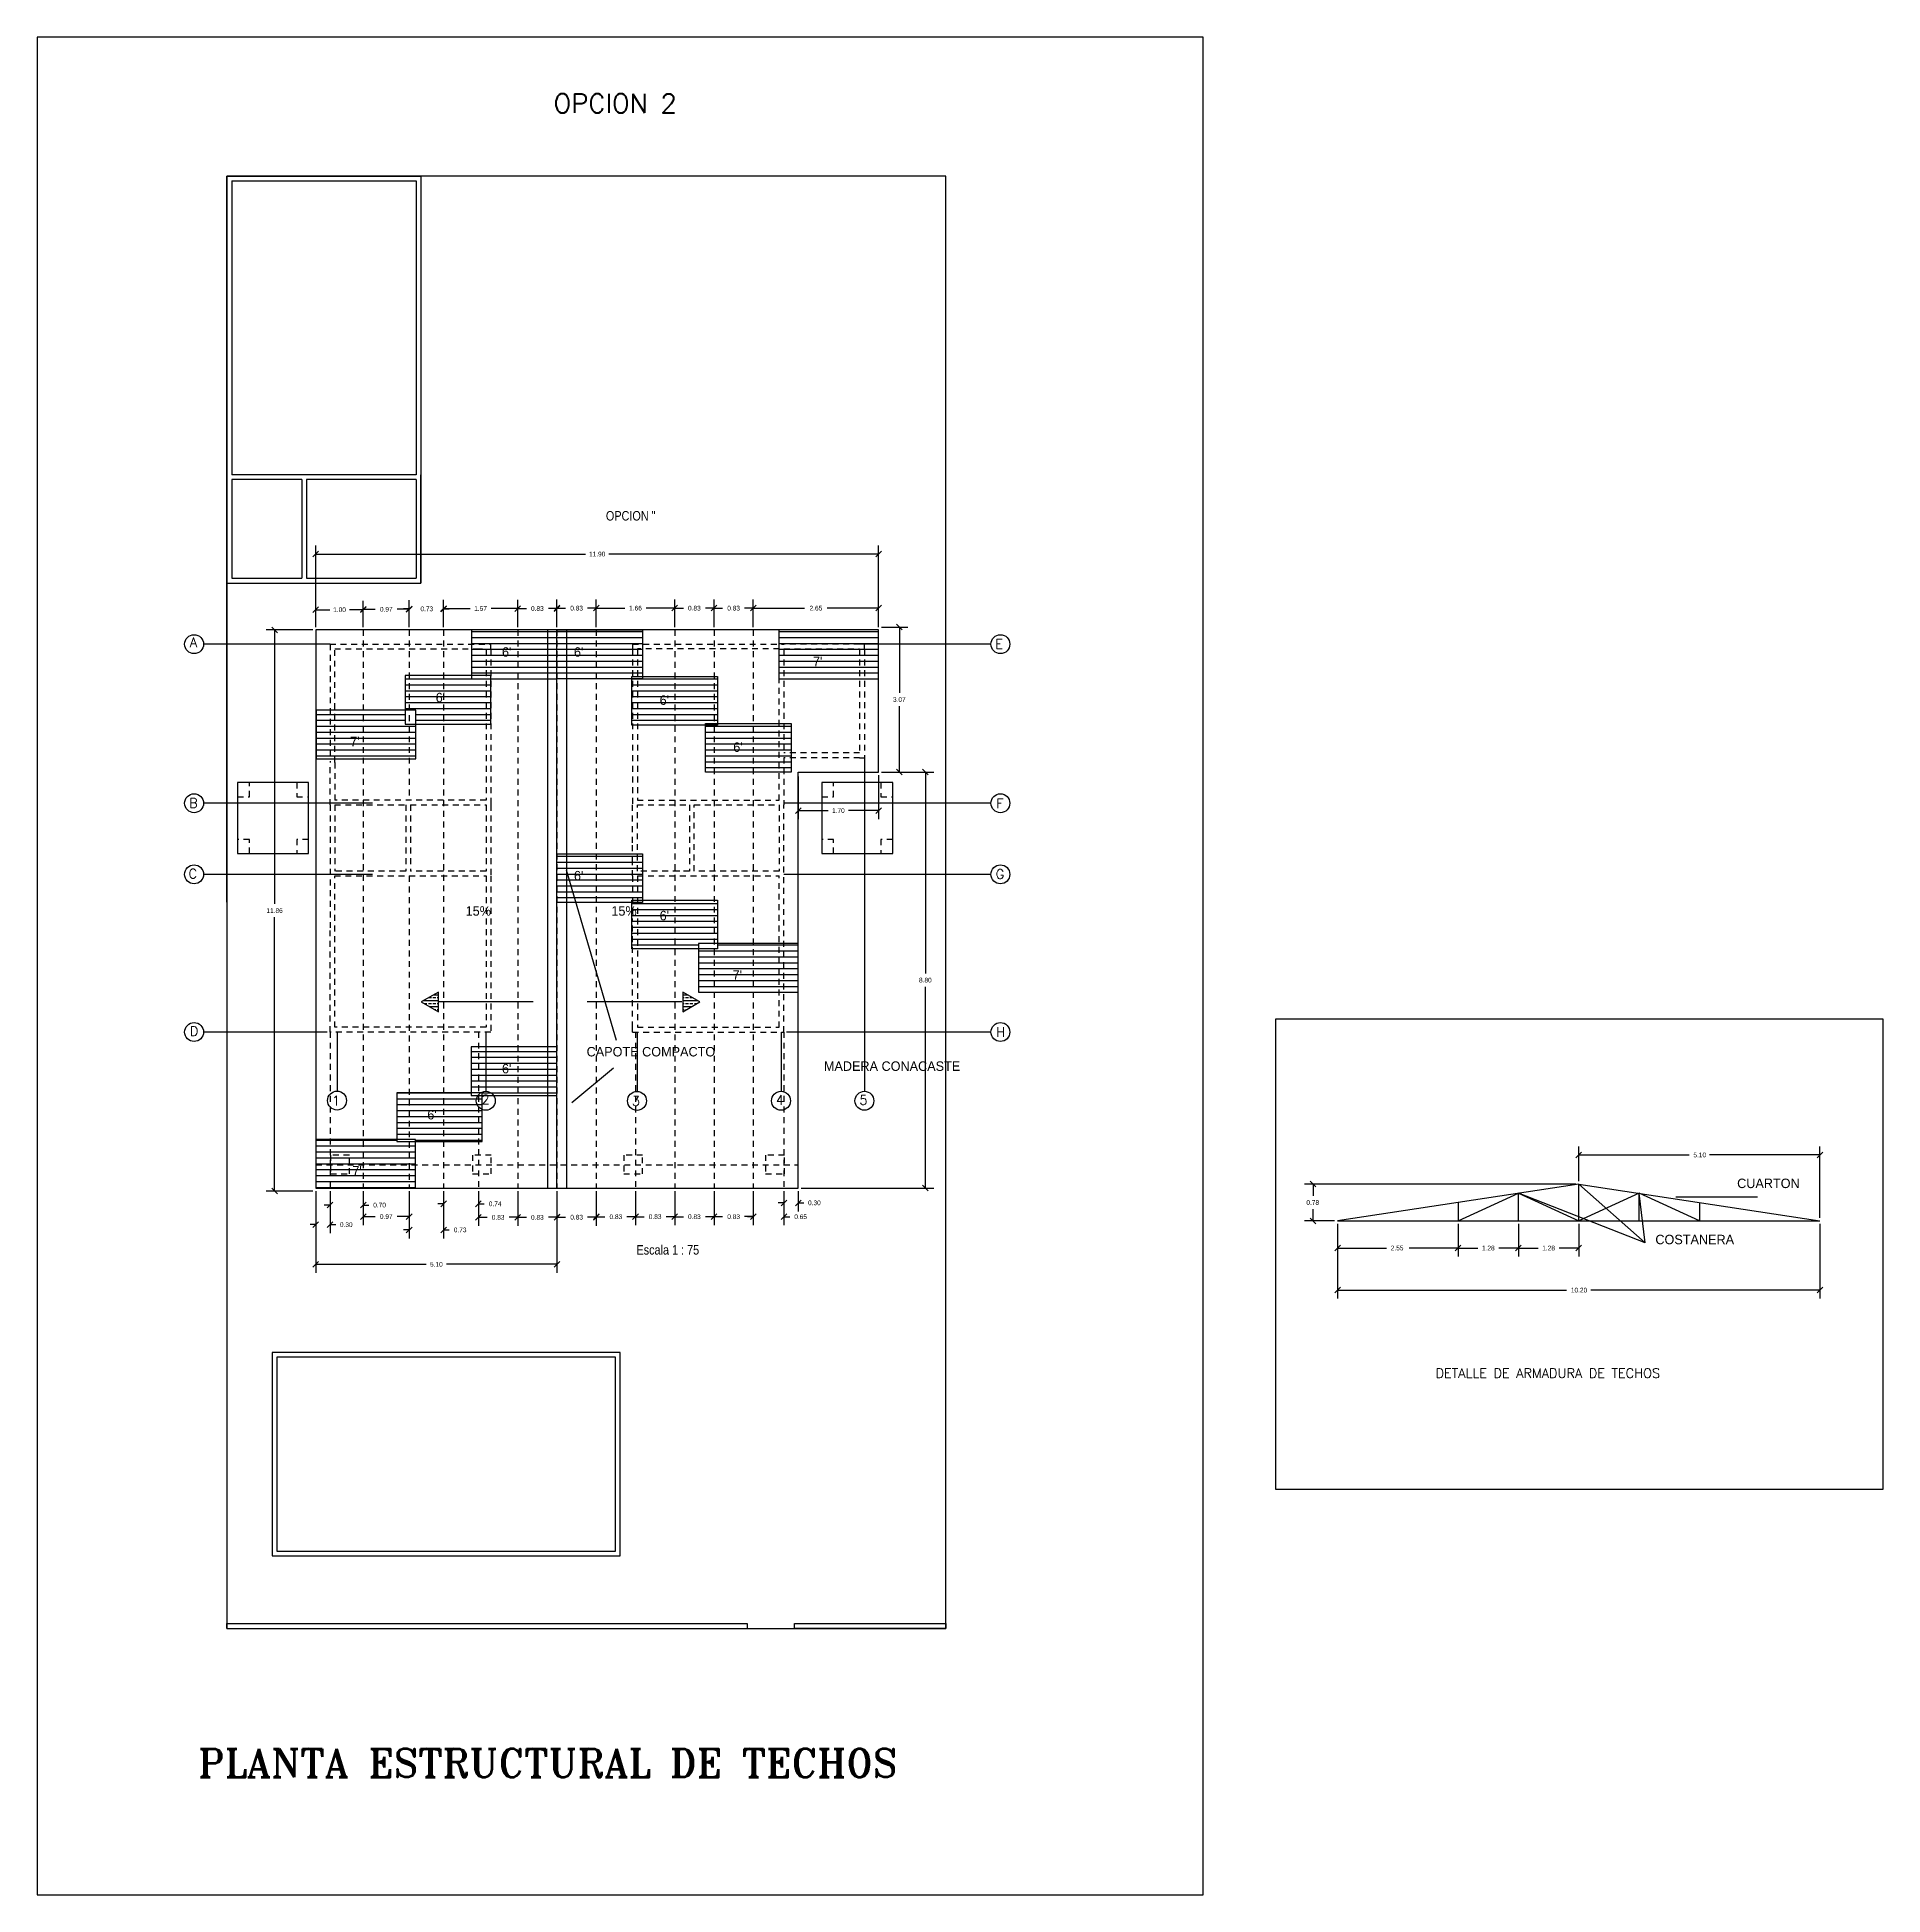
# Model space of a CAD drawing. Extents: x -52 to 126, y -84 to 6.
# Drawn here: x 87.06 to 126.09, y -34.58 to 4.69 of the extents above; entities that cross this region are included whole.
import ezdxf
from ezdxf.enums import TextEntityAlignment as Align

# ---------------------------------------------------------------- set-up
doc = ezdxf.new("R2010")
doc.units = 0
doc.header["$MEASUREMENT"] = 0
doc.linetypes.add('HIDDEN2', pattern=[0.1875, 0.125, -0.0625])
doc.layers.get('0').update_dxf_attribs({"linetype": 'CONTINUOUS'})
doc.layers.get('DEFPOINTS').update_dxf_attribs({"linetype": 'CONTINUOUS'})
for name, color, linetype in [('DIMENSIONES', 2, 'CONTINUOUS'), ('FIBROLIT', 8, 'CONTINUOUS'), ('FLECHAS', 8, 'CONTINUOUS'), ('MARCO', 1, 'CONTINUOUS'), ('PAREDES', 7, 'CONTINUOUS'), ('PISCINA', 4, 'CONTINUOUS'), ('REFUERZO', 3, 'CONTINUOUS'), ('TECHO', 5, 'CONTINUOUS'), ('TERRENO', 3, 'CONTINUOUS'), ('TEXTOS', 3, 'CONTINUOUS')]:
    doc.layers.add(name, color=color, linetype=linetype)
doc.styles.add('CITYBLUEPRINT', font='CIBT____.PFB', dxfattribs={"height": 0.2})
doc.styles.add('ROMANS', font='romans', dxfattribs={"height": 0.2})
doc.styles.add('ROMANT', font='romant', dxfattribs={"width": 2, "height": 0.4})
doc.styles.add('STYLE1', font='ARIALN.TTF', dxfattribs={"height": 0.2})
doc.dimstyles.get("Standard").update_dxf_attribs({"dimtxt": 0.18, "dimasz": 0.18, "dimexe": 0.18, "dimexo": 0.0625, "dimgap": 0.09, "dimtad": 0, "dimtih": 1, "dimtoh": 1, "dimzin": 0, "dimtxsty": 'CITYBLUEPRINT', "dimcen": 0.09, "dimazin": 3, "dimtfac": 1, "dimtofl": 0, "dimtmove": 0, "dimatfit": 3, "dimtolj": 1, "dimtzin": 0})

msp = doc.modelspace()

# ---------------------------------------------------------------- texts
at = {"color": 2, "linetype": 'BYBLOCK'}
msp.add_text('0.73', height=0.1, dxfattribs=at).set_placement((95.299, -7.394), align=Align.MIDDLE_CENTER)
at = {"layer": 'DIMENSIONES', "style": 'STYLE1'}
for s, p in [('OPCION "', (99.086, -5.527)), ('Escala 1 : 75', (99.733, -21.046))]:
    msp.add_text(s, height=0.2, dxfattribs=at).set_placement(p)
at = {"layer": 'MARCO', "style": 'ROMANS'}
for s, p in [('A', (90.287, -8.203)), ('E', (107.317, -8.236)), ('B', (90.273, -11.599)), ('F', (107.341, -11.61)), ('C', (90.26, -13.092)), ('G', (107.329, -13.101)), ('D', (90.287, -16.422)), ('H', (107.341, -16.439)), ('2', (96.455, -17.866)), ('1', (93.294, -17.891)), ('3', (99.637, -17.898)), ('4', (102.684, -17.878)), ('5', (104.447, -17.878))]:
    msp.add_text(s, height=0.2, dxfattribs=at).set_placement(p)
at = {"layer": 'REFUERZO', "style": 'CITYBLUEPRINT'}
for s, p in [('CUARTON', (123.007, -19.64)), ('COSTANERA', (121.278, -20.827))]:
    msp.add_text(s, height=0.2, dxfattribs=at).set_placement(p)
at = {"layer": 'TEXTOS'}
for s, height, style, p in [('OPCION 2', 0.4, 'ROMANS', (97.979, 3.093)), ("6'", 0.2, 'CITYBLUEPRINT', (96.889, -8.406)), ("6'", 0.2, 'CITYBLUEPRINT', (98.41, -8.406)), ("7'", 0.2, 'CITYBLUEPRINT', (103.465, -8.606)), ("6'", 0.2, 'CITYBLUEPRINT', (95.487, -9.369)), ("6'", 0.2, 'CITYBLUEPRINT', (100.223, -9.424)), ("7'", 0.2, 'CITYBLUEPRINT', (93.678, -10.299)), ("6'", 0.2, 'CITYBLUEPRINT', (101.779, -10.418)), ("6'", 0.2, 'CITYBLUEPRINT', (98.41, -13.135)), ('15%', 0.2, 'CITYBLUEPRINT', (96.12, -13.881)), ('15%', 0.2, 'CITYBLUEPRINT', (99.202, -13.881)), ("6'", 0.2, 'CITYBLUEPRINT', (100.223, -13.978)), ("7'", 0.2, 'CITYBLUEPRINT', (101.765, -15.235)), ('CAPOTE COMPACTO', 0.2, 'CITYBLUEPRINT', (98.678, -16.857)), ("6'", 0.2, 'CITYBLUEPRINT', (96.888, -17.215)), ('MADERA CONACASTE', 0.2, 'CITYBLUEPRINT', (103.696, -17.162)), ("6'", 0.2, 'CITYBLUEPRINT', (95.309, -18.189)), ("7'", 0.2, 'CITYBLUEPRINT', (93.725, -19.376)), ('DETALLE DE ARMADURA DE TECHOS', 0.2, 'ROMANS', (116.629, -23.653)), ('PLANTA ESTRUCTURAL DE TECHOS', 0.6, 'ROMANT', (90.461, -32.093))]:
    msp.add_text(s, height=height, dxfattribs=dict(at, style=style)).set_placement(p)

# ---------------------------------------------------------------- blocks, each defined once
blk = doc.blocks.new('*X134')
at = {"color": 0}
for p, q in [((79.024, -14.125), (79.338, -14.125)), ((79.132, -14.062), (79.188, -14.062)), ((79.219, -14.062), (79.281, -14.062)), ((79.24, -14), (79.338, -14)), ((79.312, -14.062), (79.338, -14.062)), ((84.505, -14), (84.603, -14)), ((84.505, -14.062), (84.531, -14.062)), ((84.505, -14.125), (84.819, -14.125)), ((84.562, -14.062), (84.625, -14.062)), ((84.656, -14.062), (84.711, -14.062)), ((79.035, -14.188), (79.094, -14.188)), ((79.125, -14.188), (79.188, -14.188)), ((79.143, -14.25), (79.338, -14.25)), ((79.219, -14.188), (79.281, -14.188)), ((79.251, -14.312), (79.281, -14.312)), ((79.312, -14.188), (79.338, -14.188)), ((79.312, -14.312), (79.338, -14.312)), ((84.505, -14.188), (84.531, -14.188)), ((84.505, -14.25), (84.7, -14.25)), ((84.505, -14.312), (84.531, -14.312)), ((84.562, -14.188), (84.625, -14.188)), ((84.562, -14.312), (84.592, -14.312)), ((84.656, -14.188), (84.719, -14.188)), ((84.75, -14.188), (84.808, -14.188))]:
    blk.add_line(p, q, dxfattribs=at)
blk = doc.blocks.new('*D131')
at = {"color": 0, "linetype": 'BYBLOCK'}
for p, q in [((76.682, -7.841), (75.693, -7.841)), ((75.933, -7.901), (75.813, -7.781)), ((75.873, -7.841), (75.873, -13.633)), ((75.873, -19.704), (75.873, -13.913)), ((76.682, -19.704), (75.693, -19.704)), ((75.933, -19.764), (75.813, -19.644))]:
    blk.add_line(p, q, dxfattribs=at)
at = {"layer": 'DEFPOINTS', "color": 0, "linetype": 'BYBLOCK'}
for p in [(76.745, -7.841), (75.873, -19.704), (76.745, -19.704)]:
    blk.add_point(p, dxfattribs=at)
at = {"color": 0, "linetype": 'BYBLOCK'}
blk.add_text('11.86', height=0.1, dxfattribs=at).set_placement((75.873, -13.773), align=Align.MIDDLE_CENTER)
blk = doc.blocks.new('*D129')
at = {"color": 0, "linetype": 'BYBLOCK'}
for p, q in [((88.707, -10.845), (89.814, -10.845)), ((89.694, -10.905), (89.574, -10.785)), ((89.634, -10.845), (89.634, -15.103)), ((89.634, -19.641), (89.634, -15.383)), ((89.694, -19.701), (89.574, -19.581)), ((87.007, -19.641), (89.814, -19.641))]:
    blk.add_line(p, q, dxfattribs=at)
at = {"layer": 'DEFPOINTS', "color": 0, "linetype": 'BYBLOCK'}
for p in [(88.645, -10.845), (86.945, -19.641), (89.634, -19.641)]:
    blk.add_point(p, dxfattribs=at)
at = {"color": 0, "linetype": 'BYBLOCK'}
blk.add_text('8.80', height=0.1, dxfattribs=at).set_placement((89.634, -15.243), align=Align.MIDDLE_CENTER)
blk = doc.blocks.new('*D133')
at = {"color": 0, "linetype": 'BYBLOCK'}
for p, q in [((76.745, -19.766), (76.745, -21.432)), ((81.845, -19.704), (81.845, -21.432)), ((76.685, -21.312), (76.805, -21.192)), ((81.785, -21.312), (81.905, -21.192)), ((76.745, -21.252), (79.08, -21.252)), ((81.845, -21.252), (79.51, -21.252))]:
    blk.add_line(p, q, dxfattribs=at)
at = {"layer": 'DEFPOINTS', "color": 0, "linetype": 'BYBLOCK'}
for p in [(76.745, -19.704), (81.845, -19.641), (81.845, -21.252)]:
    blk.add_point(p, dxfattribs=at)
at = {"color": 0, "linetype": 'BYBLOCK'}
blk.add_text('5.10', height=0.1, dxfattribs=at).set_placement((79.295, -21.252), align=Align.MIDDLE_CENTER)
blk = doc.blocks.new('*D117')
at = {"color": 0, "linetype": 'BYBLOCK'}
for p, q in [((76.745, -19.704), (76.745, -20.593)), ((77.045, -19.704), (77.045, -20.593)), ((76.745, -20.413), (76.625, -20.413)), ((76.685, -20.473), (76.805, -20.353)), ((76.985, -20.473), (77.105, -20.353)), ((77.045, -20.413), (77.165, -20.413))]:
    blk.add_line(p, q, dxfattribs=at)
at = {"layer": 'DEFPOINTS', "color": 0, "linetype": 'BYBLOCK'}
for p in [(76.745, -19.641), (77.045, -19.641), (77.045, -20.413)]:
    blk.add_point(p, dxfattribs=at)
at = {"color": 0, "linetype": 'BYBLOCK'}
blk.add_text('0.30', height=0.1, dxfattribs=at).set_placement((77.388, -20.413), align=Align.MIDDLE_CENTER)
blk = doc.blocks.new('*D105')
at = {"color": 0, "linetype": 'BYBLOCK'}
for p, q in [((84.335, -19.704), (84.335, -20.425)), ((85.165, -19.704), (85.165, -20.425)), ((84.275, -20.305), (84.395, -20.185)), ((84.335, -20.245), (84.518, -20.245)), ((85.165, -20.245), (84.982, -20.245)), ((85.105, -20.305), (85.225, -20.185))]:
    blk.add_line(p, q, dxfattribs=at)
at = {"layer": 'DEFPOINTS', "color": 0, "linetype": 'BYBLOCK'}
for p in [(84.335, -19.641), (85.165, -19.641), (85.165, -20.245)]:
    blk.add_point(p, dxfattribs=at)
at = {"color": 0, "linetype": 'BYBLOCK'}
blk.add_text('0.83', height=0.1, dxfattribs=at).set_placement((84.75, -20.245), align=Align.MIDDLE_CENTER)
blk = doc.blocks.new('*D104')
at = {"color": 0, "linetype": 'BYBLOCK'}
for p, q in [((85.165, -19.704), (85.165, -20.424)), ((85.995, -19.704), (85.995, -20.424)), ((85.105, -20.304), (85.225, -20.184)), ((85.165, -20.244), (85.348, -20.244)), ((85.995, -20.244), (85.812, -20.244)), ((85.935, -20.304), (86.055, -20.184))]:
    blk.add_line(p, q, dxfattribs=at)
at = {"layer": 'DEFPOINTS', "color": 0, "linetype": 'BYBLOCK'}
for p in [(85.165, -19.641), (85.995, -19.641), (85.995, -20.244)]:
    blk.add_point(p, dxfattribs=at)
at = {"color": 0, "linetype": 'BYBLOCK'}
blk.add_text('0.83', height=0.1, dxfattribs=at).set_placement((85.58, -20.244), align=Align.MIDDLE_CENTER)
blk = doc.blocks.new('*D108')
at = {"color": 0, "linetype": 'BYBLOCK'}
for p, q in [((81.845, -19.704), (81.845, -20.435)), ((82.675, -19.704), (82.675, -20.435)), ((81.785, -20.315), (81.905, -20.195)), ((81.845, -20.255), (82.028, -20.255)), ((82.675, -20.255), (82.492, -20.255)), ((82.615, -20.315), (82.735, -20.195))]:
    blk.add_line(p, q, dxfattribs=at)
at = {"layer": 'DEFPOINTS', "color": 0, "linetype": 'BYBLOCK'}
for p in [(81.845, -19.641), (82.675, -19.641), (82.675, -20.255)]:
    blk.add_point(p, dxfattribs=at)
at = {"color": 0, "linetype": 'BYBLOCK'}
blk.add_text('0.83', height=0.1, dxfattribs=at).set_placement((82.26, -20.255), align=Align.MIDDLE_CENTER)
blk = doc.blocks.new('*D112')
at = {"color": 0, "linetype": 'BYBLOCK'}
for p, q in [((80.185, -19.704), (80.185, -20.438)), ((81.015, -19.704), (81.015, -20.438)), ((80.125, -20.318), (80.245, -20.198)), ((80.185, -20.258), (80.368, -20.258)), ((81.015, -20.258), (80.832, -20.258)), ((80.955, -20.318), (81.075, -20.198))]:
    blk.add_line(p, q, dxfattribs=at)
at = {"layer": 'DEFPOINTS', "color": 0, "linetype": 'BYBLOCK'}
for p in [(80.185, -19.641), (81.015, -19.641), (80.185, -20.258)]:
    blk.add_point(p, dxfattribs=at)
at = {"color": 0, "linetype": 'BYBLOCK'}
blk.add_text('0.83', height=0.1, dxfattribs=at).set_placement((80.6, -20.258), align=Align.MIDDLE_CENTER)
blk = doc.blocks.new('*D111')
at = {"color": 0, "linetype": 'BYBLOCK'}
for p, q in [((81.015, -19.704), (81.015, -20.438)), ((81.845, -19.704), (81.845, -20.438)), ((80.955, -20.318), (81.075, -20.198)), ((81.015, -20.258), (81.198, -20.258)), ((81.845, -20.258), (81.662, -20.258)), ((81.785, -20.318), (81.905, -20.198))]:
    blk.add_line(p, q, dxfattribs=at)
at = {"layer": 'DEFPOINTS', "color": 0, "linetype": 'BYBLOCK'}
for p in [(81.015, -19.641), (81.845, -19.641), (81.015, -20.258)]:
    blk.add_point(p, dxfattribs=at)
at = {"color": 0, "linetype": 'BYBLOCK'}
blk.add_text('0.83', height=0.1, dxfattribs=at).set_placement((81.43, -20.258), align=Align.MIDDLE_CENTER)
blk = doc.blocks.new('*D107')
at = {"color": 0, "linetype": 'BYBLOCK'}
for p, q in [((82.675, -19.704), (82.675, -20.425)), ((83.505, -19.704), (83.505, -20.425)), ((82.615, -20.305), (82.735, -20.185)), ((82.675, -20.245), (82.858, -20.245)), ((83.505, -20.245), (83.322, -20.245)), ((83.445, -20.305), (83.565, -20.185))]:
    blk.add_line(p, q, dxfattribs=at)
at = {"layer": 'DEFPOINTS', "color": 0, "linetype": 'BYBLOCK'}
for p in [(82.675, -19.641), (83.505, -19.641), (83.505, -20.245)]:
    blk.add_point(p, dxfattribs=at)
at = {"color": 0, "linetype": 'BYBLOCK'}
blk.add_text('0.83', height=0.1, dxfattribs=at).set_placement((83.09, -20.245), align=Align.MIDDLE_CENTER)
blk = doc.blocks.new('*D106')
at = {"color": 0, "linetype": 'BYBLOCK'}
for p, q in [((83.505, -19.704), (83.505, -20.425)), ((84.335, -19.704), (84.335, -20.425)), ((83.445, -20.305), (83.565, -20.185)), ((83.505, -20.245), (83.688, -20.245)), ((84.335, -20.245), (84.152, -20.245)), ((84.275, -20.305), (84.395, -20.185))]:
    blk.add_line(p, q, dxfattribs=at)
at = {"layer": 'DEFPOINTS', "color": 0, "linetype": 'BYBLOCK'}
for p in [(83.505, -19.641), (84.335, -19.641), (84.335, -20.245)]:
    blk.add_point(p, dxfattribs=at)
at = {"color": 0, "linetype": 'BYBLOCK'}
blk.add_text('0.83', height=0.1, dxfattribs=at).set_placement((83.92, -20.245), align=Align.MIDDLE_CENTER)
blk = doc.blocks.new('*D109')
at = {"color": 0, "linetype": 'BYBLOCK'}
for p, q in [((85.995, -19.704), (85.995, -20.425)), ((86.645, -19.704), (86.645, -20.425)), ((85.995, -20.245), (85.875, -20.245)), ((85.935, -20.305), (86.055, -20.185)), ((86.585, -20.305), (86.705, -20.185)), ((86.645, -20.245), (86.765, -20.245))]:
    blk.add_line(p, q, dxfattribs=at)
at = {"layer": 'DEFPOINTS', "color": 0, "linetype": 'BYBLOCK'}
for p in [(85.995, -19.641), (86.645, -19.641), (86.645, -20.245)]:
    blk.add_point(p, dxfattribs=at)
at = {"color": 0, "linetype": 'BYBLOCK'}
blk.add_text('0.65', height=0.1, dxfattribs=at).set_placement((86.997, -20.245), align=Align.MIDDLE_CENTER)
blk = doc.blocks.new('*D110')
at = {"color": 0, "linetype": 'BYBLOCK'}
for p, q in [((86.645, -19.952), (86.525, -19.952)), ((86.585, -20.012), (86.705, -19.892)), ((86.645, -19.704), (86.645, -20.132)), ((86.885, -20.012), (87.005, -19.892)), ((86.945, -19.704), (86.945, -20.132)), ((86.945, -19.952), (87.065, -19.952))]:
    blk.add_line(p, q, dxfattribs=at)
at = {"layer": 'DEFPOINTS', "color": 0, "linetype": 'BYBLOCK'}
for p in [(86.645, -19.641), (86.945, -19.641), (86.945, -19.952)]:
    blk.add_point(p, dxfattribs=at)
at = {"color": 0, "linetype": 'BYBLOCK'}
blk.add_text('0.30', height=0.1, dxfattribs=at).set_placement((87.288, -19.952), align=Align.MIDDLE_CENTER)
blk = doc.blocks.new('*D132')
at = {"color": 0, "linetype": 'BYBLOCK'}
for p, q in [((76.685, -6.296), (76.805, -6.176)), ((76.745, -7.716), (76.745, -6.056)), ((76.745, -6.236), (82.447, -6.236)), ((88.645, -6.236), (82.943, -6.236)), ((88.585, -6.296), (88.705, -6.176)), ((88.645, -7.716), (88.645, -6.056))]:
    blk.add_line(p, q, dxfattribs=at)
at = {"layer": 'DEFPOINTS', "color": 0, "linetype": 'BYBLOCK'}
for p in [(88.645, -6.236), (76.745, -7.779), (88.645, -7.779)]:
    blk.add_point(p, dxfattribs=at)
at = {"color": 0, "linetype": 'BYBLOCK'}
blk.add_text('11.90', height=0.1, dxfattribs=at).set_placement((82.695, -6.236), align=Align.MIDDLE_CENTER)
blk = doc.blocks.new('*D124')
at = {"color": 0, "linetype": 'BYBLOCK'}
for p, q in [((79.385, -7.447), (79.505, -7.327)), ((79.445, -7.779), (79.445, -7.207)), ((79.445, -7.387), (80.007, -7.387)), ((81.015, -7.387), (80.453, -7.387)), ((80.955, -7.447), (81.075, -7.327)), ((81.015, -7.779), (81.015, -7.207))]:
    blk.add_line(p, q, dxfattribs=at)
at = {"layer": 'DEFPOINTS', "color": 0, "linetype": 'BYBLOCK'}
for p in [(81.015, -7.387), (79.445, -7.841), (81.015, -7.841)]:
    blk.add_point(p, dxfattribs=at)
at = {"color": 0, "linetype": 'BYBLOCK'}
blk.add_text('1.57', height=0.1, dxfattribs=at).set_placement((80.23, -7.387), align=Align.MIDDLE_CENTER)
blk = doc.blocks.new('*D120')
at = {"color": 0, "linetype": 'BYBLOCK'}
for p, q in [((84.275, -7.439), (84.395, -7.319)), ((84.335, -7.779), (84.335, -7.199)), ((84.335, -7.379), (84.518, -7.379)), ((85.165, -7.379), (84.982, -7.379)), ((85.105, -7.439), (85.225, -7.319)), ((85.165, -7.779), (85.165, -7.199))]:
    blk.add_line(p, q, dxfattribs=at)
at = {"layer": 'DEFPOINTS', "color": 0, "linetype": 'BYBLOCK'}
for p in [(84.335, -7.379), (84.335, -7.841), (85.165, -7.841)]:
    blk.add_point(p, dxfattribs=at)
at = {"color": 0, "linetype": 'BYBLOCK'}
blk.add_text('0.83', height=0.1, dxfattribs=at).set_placement((84.75, -7.379), align=Align.MIDDLE_CENTER)
blk = doc.blocks.new('*D119')
at = {"color": 0, "linetype": 'BYBLOCK'}
for p, q in [((85.105, -7.439), (85.225, -7.319)), ((85.165, -7.779), (85.165, -7.199)), ((85.165, -7.379), (85.348, -7.379)), ((85.995, -7.379), (85.812, -7.379)), ((85.935, -7.439), (86.055, -7.319)), ((85.995, -7.779), (85.995, -7.199))]:
    blk.add_line(p, q, dxfattribs=at)
at = {"layer": 'DEFPOINTS', "color": 0, "linetype": 'BYBLOCK'}
for p in [(85.995, -7.379), (85.165, -7.841), (85.995, -7.841)]:
    blk.add_point(p, dxfattribs=at)
at = {"color": 0, "linetype": 'BYBLOCK'}
blk.add_text('0.83', height=0.1, dxfattribs=at).set_placement((85.58, -7.379), align=Align.MIDDLE_CENTER)
blk = doc.blocks.new('*D123')
at = {"color": 0, "linetype": 'BYBLOCK'}
for p, q in [((80.955, -7.447), (81.075, -7.327)), ((81.015, -7.779), (81.015, -7.207)), ((81.015, -7.387), (81.198, -7.387)), ((81.845, -7.387), (81.662, -7.387)), ((81.785, -7.447), (81.905, -7.327)), ((81.845, -7.779), (81.845, -7.207))]:
    blk.add_line(p, q, dxfattribs=at)
at = {"layer": 'DEFPOINTS', "color": 0, "linetype": 'BYBLOCK'}
for p in [(81.845, -7.387), (81.015, -7.841), (81.845, -7.841)]:
    blk.add_point(p, dxfattribs=at)
at = {"color": 0, "linetype": 'BYBLOCK'}
blk.add_text('0.83', height=0.1, dxfattribs=at).set_placement((81.43, -7.387), align=Align.MIDDLE_CENTER)
blk = doc.blocks.new('*D122')
at = {"color": 0, "linetype": 'BYBLOCK'}
for p, q in [((81.785, -7.439), (81.905, -7.319)), ((81.845, -7.779), (81.845, -7.199)), ((81.845, -7.379), (82.028, -7.379)), ((82.675, -7.379), (82.492, -7.379)), ((82.615, -7.439), (82.735, -7.319)), ((82.675, -7.779), (82.675, -7.199))]:
    blk.add_line(p, q, dxfattribs=at)
at = {"layer": 'DEFPOINTS', "color": 0, "linetype": 'BYBLOCK'}
for p in [(82.675, -7.379), (81.845, -7.841), (82.675, -7.841)]:
    blk.add_point(p, dxfattribs=at)
at = {"color": 0, "linetype": 'BYBLOCK'}
blk.add_text('0.83', height=0.1, dxfattribs=at).set_placement((82.26, -7.379), align=Align.MIDDLE_CENTER)
blk = doc.blocks.new('*D121')
at = {"color": 0, "linetype": 'BYBLOCK'}
for p, q in [((82.615, -7.439), (82.735, -7.319)), ((82.675, -7.779), (82.675, -7.199)), ((82.675, -7.379), (83.282, -7.379)), ((84.335, -7.379), (83.728, -7.379)), ((84.275, -7.439), (84.395, -7.319)), ((84.335, -7.779), (84.335, -7.199))]:
    blk.add_line(p, q, dxfattribs=at)
at = {"layer": 'DEFPOINTS', "color": 0, "linetype": 'BYBLOCK'}
for p in [(84.335, -7.379), (82.675, -7.841), (84.335, -7.841)]:
    blk.add_point(p, dxfattribs=at)
at = {"color": 0, "linetype": 'BYBLOCK'}
blk.add_text('1.66', height=0.1, dxfattribs=at).set_placement((83.505, -7.379), align=Align.MIDDLE_CENTER)
blk = doc.blocks.new('*D118')
at = {"color": 0, "linetype": 'BYBLOCK'}
for p, q in [((85.935, -7.439), (86.055, -7.319)), ((85.995, -7.779), (85.995, -7.199)), ((85.995, -7.379), (87.08, -7.379)), ((88.645, -7.379), (87.56, -7.379)), ((88.585, -7.439), (88.705, -7.319)), ((88.645, -7.779), (88.645, -7.199))]:
    blk.add_line(p, q, dxfattribs=at)
at = {"layer": 'DEFPOINTS', "color": 0, "linetype": 'BYBLOCK'}
for p in [(88.645, -7.379), (85.995, -7.841), (88.645, -7.841)]:
    blk.add_point(p, dxfattribs=at)
at = {"color": 0, "linetype": 'BYBLOCK'}
blk.add_text('2.65', height=0.1, dxfattribs=at).set_placement((87.32, -7.379), align=Align.MIDDLE_CENTER)
blk = doc.blocks.new('*D130')
at = {"color": 0, "linetype": 'BYBLOCK'}
for p, q in [((86.945, -10.938), (86.945, -11.839)), ((88.645, -10.907), (88.645, -11.839)), ((86.885, -11.719), (87.005, -11.599)), ((86.945, -11.659), (87.58, -11.659)), ((88.645, -11.659), (88.01, -11.659)), ((88.585, -11.719), (88.705, -11.599))]:
    blk.add_line(p, q, dxfattribs=at)
at = {"layer": 'DEFPOINTS', "color": 0, "linetype": 'BYBLOCK'}
for p in [(86.945, -10.875), (88.645, -10.845), (88.645, -11.659)]:
    blk.add_point(p, dxfattribs=at)
at = {"color": 0, "linetype": 'BYBLOCK'}
blk.add_text('1.70', height=0.1, dxfattribs=at).set_placement((87.795, -11.659), align=Align.MIDDLE_CENTER)
blk = doc.blocks.new('*D128')
at = {"color": 0, "linetype": 'BYBLOCK'}
for p, q in [((88.707, -7.779), (89.264, -7.779)), ((89.144, -7.839), (89.024, -7.719)), ((89.084, -7.779), (89.084, -9.172)), ((89.084, -10.845), (89.084, -9.452)), ((88.707, -10.845), (89.264, -10.845)), ((89.144, -10.905), (89.024, -10.785))]:
    blk.add_line(p, q, dxfattribs=at)
at = {"layer": 'DEFPOINTS', "color": 0, "linetype": 'BYBLOCK'}
for p in [(88.645, -7.779), (88.645, -10.845), (89.084, -10.845)]:
    blk.add_point(p, dxfattribs=at)
at = {"color": 0, "linetype": 'BYBLOCK'}
blk.add_text('3.07', height=0.1, dxfattribs=at).set_placement((89.084, -9.312), align=Align.MIDDLE_CENTER)
blk = doc.blocks.new('*D136')
at = {"color": 0, "linetype": 'BYBLOCK'}
for p, q in [((113.935, -7.464), (114.055, -7.344)), ((113.995, -7.779), (113.995, -7.224)), ((113.995, -7.404), (114.249, -7.404)), ((114.965, -7.404), (114.712, -7.404)), ((114.905, -7.464), (115.025, -7.344)), ((114.965, -7.779), (114.965, -7.224))]:
    blk.add_line(p, q, dxfattribs=at)
at = {"layer": 'DEFPOINTS', "color": 0, "linetype": 'BYBLOCK'}
for p in [(113.995, -7.404), (113.995, -7.841), (114.965, -7.841)]:
    blk.add_point(p, dxfattribs=at)
at = {"color": 0, "linetype": 'BYBLOCK'}
blk.add_text('0.97', height=0.1, dxfattribs=at).set_placement((114.48, -7.404), align=Align.MIDDLE_CENTER)
blk = doc.blocks.new('*D137')
at = {"color": 0, "linetype": 'BYBLOCK'}
for p, q in [((112.931, -7.473), (113.051, -7.353)), ((112.991, -7.779), (112.991, -7.233)), ((112.991, -7.413), (113.287, -7.413)), ((113.995, -7.413), (113.7, -7.413)), ((113.935, -7.473), (114.055, -7.353)), ((113.995, -7.779), (113.995, -7.233))]:
    blk.add_line(p, q, dxfattribs=at)
at = {"layer": 'DEFPOINTS', "color": 0, "linetype": 'BYBLOCK'}
for p in [(113.995, -7.413), (112.991, -7.841), (113.995, -7.841)]:
    blk.add_point(p, dxfattribs=at)
at = {"color": 0, "linetype": 'BYBLOCK'}
blk.add_text('1.00', height=0.1, dxfattribs=at).set_placement((113.493, -7.413), align=Align.MIDDLE_CENTER)
blk = doc.blocks.new('*D138')
at = {"color": 0, "linetype": 'BYBLOCK'}
for p, q in [((115.692, -19.973), (115.572, -19.973)), ((115.632, -20.033), (115.752, -19.913)), ((115.692, -19.704), (115.692, -20.153)), ((116.371, -20.033), (116.491, -19.913)), ((116.431, -19.704), (116.431, -20.153)), ((116.431, -19.973), (116.551, -19.973))]:
    blk.add_line(p, q, dxfattribs=at)
at = {"layer": 'DEFPOINTS', "color": 0, "linetype": 'BYBLOCK'}
for p in [(115.692, -19.641), (116.431, -19.641), (116.431, -19.973)]:
    blk.add_point(p, dxfattribs=at)
at = {"color": 0, "linetype": 'BYBLOCK'}
blk.add_text('0.74', height=0.1, dxfattribs=at).set_placement((116.783, -19.973), align=Align.MIDDLE_CENTER)
blk = doc.blocks.new('*D139')
at = {"color": 0, "linetype": 'BYBLOCK'}
for p, q in [((114.965, -19.704), (114.965, -20.704)), ((115.692, -19.704), (115.692, -20.704)), ((114.965, -20.524), (114.845, -20.524)), ((114.905, -20.584), (115.025, -20.464)), ((115.632, -20.584), (115.752, -20.464)), ((115.692, -20.524), (115.812, -20.524))]:
    blk.add_line(p, q, dxfattribs=at)
at = {"layer": 'DEFPOINTS', "color": 0, "linetype": 'BYBLOCK'}
for p in [(114.965, -19.641), (115.692, -19.641), (115.692, -20.524)]:
    blk.add_point(p, dxfattribs=at)
at = {"color": 0, "linetype": 'BYBLOCK'}
blk.add_text('0.73', height=0.1, dxfattribs=at).set_placement((116.043, -20.524), align=Align.MIDDLE_CENTER)
blk = doc.blocks.new('*D140')
at = {"color": 0, "linetype": 'BYBLOCK'}
for p, q in [((113.291, -19.999), (113.171, -19.999)), ((113.231, -20.059), (113.351, -19.939)), ((113.291, -19.704), (113.291, -20.179)), ((113.935, -20.059), (114.055, -19.939)), ((113.995, -19.704), (113.995, -20.179)), ((113.995, -19.999), (114.115, -19.999))]:
    blk.add_line(p, q, dxfattribs=at)
at = {"layer": 'DEFPOINTS', "color": 0, "linetype": 'BYBLOCK'}
for p in [(113.291, -19.641), (113.995, -19.641), (113.995, -19.999)]:
    blk.add_point(p, dxfattribs=at)
at = {"color": 0, "linetype": 'BYBLOCK'}
blk.add_text('0.70', height=0.1, dxfattribs=at).set_placement((114.339, -19.999), align=Align.MIDDLE_CENTER)
blk = doc.blocks.new('*D141')
at = {"color": 0, "linetype": 'BYBLOCK'}
for p, q in [((113.995, -19.704), (113.995, -20.422)), ((114.965, -19.704), (114.965, -20.422)), ((113.935, -20.302), (114.055, -20.182)), ((113.995, -20.242), (114.249, -20.242)), ((114.965, -20.242), (114.712, -20.242)), ((114.905, -20.302), (115.025, -20.182))]:
    blk.add_line(p, q, dxfattribs=at)
at = {"layer": 'DEFPOINTS', "color": 0, "linetype": 'BYBLOCK'}
for p in [(113.995, -19.641), (114.965, -19.641), (114.965, -20.242)]:
    blk.add_point(p, dxfattribs=at)
at = {"color": 0, "linetype": 'BYBLOCK'}
blk.add_text('0.97', height=0.1, dxfattribs=at).set_placement((114.48, -20.242), align=Align.MIDDLE_CENTER)
blk = doc.blocks.new('*X142')
at = {"color": 0}
for p, q in [((116.281, -7.875), (118.091, -7.875)), ((116.281, -8), (118.091, -8)), ((116.281, -8.125), (118.091, -8.125)), ((118.091, -7.875), (119.902, -7.875)), ((118.091, -8), (119.902, -8)), ((118.091, -8.125), (119.902, -8.125)), ((122.781, -7.875), (124.891, -7.875)), ((122.781, -8), (124.891, -8)), ((122.781, -8.125), (124.891, -8.125)), ((116.281, -8.25), (118.091, -8.25)), ((116.281, -8.375), (118.091, -8.375)), ((116.281, -8.5), (118.091, -8.5)), ((116.281, -8.625), (118.091, -8.625)), ((118.091, -8.25), (119.902, -8.25)), ((118.091, -8.375), (119.902, -8.375)), ((118.091, -8.5), (119.902, -8.5)), ((118.091, -8.625), (119.902, -8.625)), ((122.781, -8.25), (124.891, -8.25)), ((122.781, -8.375), (124.891, -8.375)), ((122.781, -8.5), (124.891, -8.5)), ((122.781, -8.625), (124.891, -8.625)), ((114.878, -8.875), (116.689, -8.875)), ((114.878, -9), (116.689, -9)), ((116.281, -8.75), (118.091, -8.75)), ((118.091, -8.75), (119.902, -8.75)), ((119.674, -8.875), (121.484, -8.875)), ((119.674, -9), (121.484, -9)), ((122.781, -8.75), (124.891, -8.75)), ((114.878, -9.125), (116.689, -9.125)), ((114.878, -9.25), (116.689, -9.25)), ((114.878, -9.375), (116.689, -9.375)), ((119.674, -9.125), (121.484, -9.125)), ((119.674, -9.25), (121.484, -9.25)), ((119.674, -9.375), (121.484, -9.375)), ((112.995, -9.625), (114.878, -9.625)), ((112.995, -9.75), (114.878, -9.75)), ((114.878, -9.5), (116.689, -9.5)), ((115.105, -9.625), (116.689, -9.625)), ((115.105, -9.75), (116.689, -9.75)), ((119.674, -9.5), (121.484, -9.5)), ((119.674, -9.625), (121.484, -9.625)), ((119.674, -9.75), (121.484, -9.75)), ((112.995, -9.875), (115.105, -9.875)), ((112.995, -10), (115.105, -10)), ((112.995, -10.125), (115.105, -10.125)), ((121.23, -9.875), (123.04, -9.875)), ((121.23, -10), (123.04, -10)), ((121.23, -10.125), (123.04, -10.125)), ((112.995, -10.25), (115.105, -10.25)), ((112.995, -10.375), (115.105, -10.375)), ((112.995, -10.5), (115.105, -10.5)), ((121.23, -10.25), (123.04, -10.25)), ((121.23, -10.375), (123.04, -10.375)), ((121.23, -10.5), (123.04, -10.5)), ((121.23, -10.625), (123.04, -10.625)), ((121.23, -10.75), (123.04, -10.75)), ((118.091, -12.625), (119.902, -12.625)), ((118.091, -12.75), (119.902, -12.75)), ((118.091, -12.875), (119.902, -12.875)), ((118.091, -13), (119.902, -13)), ((118.091, -13.125), (119.902, -13.125)), ((118.091, -13.25), (119.902, -13.25)), ((118.091, -13.375), (119.902, -13.375)), ((118.091, -13.5), (119.902, -13.5)), ((119.674, -13.625), (121.484, -13.625)), ((119.674, -13.75), (121.484, -13.75)), ((119.674, -13.875), (121.484, -13.875)), ((119.674, -14), (121.484, -14)), ((119.674, -14.125), (121.484, -14.125)), ((119.674, -14.25), (121.484, -14.25)), ((119.674, -14.375), (121.484, -14.375)), ((119.674, -14.5), (121.081, -14.5)), ((121.484, -14.5), (123.191, -14.5)), ((121.081, -14.625), (123.191, -14.625)), ((121.081, -14.75), (123.191, -14.75)), ((121.081, -14.875), (123.191, -14.875)), ((121.081, -15), (123.191, -15)), ((121.081, -15.125), (123.191, -15.125)), ((121.081, -15.25), (123.191, -15.25)), ((121.081, -15.375), (123.191, -15.375)), ((121.081, -15.5), (123.191, -15.5)), ((116.28, -16.75), (118.09, -16.75)), ((116.28, -16.875), (118.09, -16.875)), ((116.28, -17), (118.09, -17)), ((116.28, -17.125), (118.09, -17.125)), ((116.28, -17.25), (118.09, -17.25)), ((114.701, -17.625), (116.28, -17.625)), ((116.28, -17.375), (118.09, -17.375)), ((116.28, -17.5), (118.09, -17.5)), ((116.512, -17.625), (118.09, -17.625)), ((114.701, -17.75), (116.512, -17.75)), ((114.701, -17.875), (116.512, -17.875)), ((114.701, -18), (116.512, -18)), ((114.701, -18.125), (116.512, -18.125)), ((114.701, -18.25), (116.512, -18.25)), ((114.701, -18.375), (116.512, -18.375)), ((112.991, -18.625), (114.701, -18.625)), ((112.991, -18.75), (115.101, -18.75)), ((114.701, -18.5), (116.512, -18.5)), ((115.101, -18.625), (116.512, -18.625)), ((112.991, -18.875), (115.101, -18.875)), ((112.991, -19), (115.101, -19)), ((112.991, -19.125), (115.101, -19.125)), ((112.991, -19.25), (115.101, -19.25)), ((112.991, -19.375), (115.101, -19.375)), ((112.991, -19.5), (115.101, -19.5)), ((112.991, -19.625), (115.101, -19.625))]:
    blk.add_line(p, q, dxfattribs=at)
blk = doc.blocks.new('*D212')
at = {"color": 0, "linetype": 'BYBLOCK'}
for p, q in [((111.642, -38.183), (111.642, -39.763)), ((121.842, -38.183), (121.842, -39.763)), ((111.582, -39.643), (111.702, -39.523)), ((111.642, -39.583), (116.486, -39.583)), ((121.842, -39.583), (116.999, -39.583)), ((121.782, -39.643), (121.902, -39.523))]:
    blk.add_line(p, q, dxfattribs=at)
at = {"layer": 'DEFPOINTS', "color": 0, "linetype": 'BYBLOCK'}
for p in [(111.642, -38.121), (121.842, -38.121), (121.842, -39.583)]:
    blk.add_point(p, dxfattribs=at)
at = {"color": 0, "linetype": 'BYBLOCK'}
blk.add_text('10.20', height=0.1, dxfattribs=at).set_placement((116.576, -39.633))
blk = doc.blocks.new('*D213')
at = {"color": 0, "linetype": 'BYBLOCK'}
for p, q in [((116.682, -36.785), (116.802, -36.665)), ((116.742, -37.278), (116.742, -36.545)), ((116.742, -36.725), (119.077, -36.725)), ((121.842, -36.725), (119.507, -36.725)), ((121.782, -36.785), (121.902, -36.665)), ((121.842, -38.058), (121.842, -36.545))]:
    blk.add_line(p, q, dxfattribs=at)
at = {"layer": 'DEFPOINTS', "color": 0, "linetype": 'BYBLOCK'}
for p in [(116.742, -36.725), (116.742, -37.341), (121.842, -38.121)]:
    blk.add_point(p, dxfattribs=at)
at = {"color": 0, "linetype": 'BYBLOCK'}
blk.add_text('5.10', height=0.1, dxfattribs=at).set_placement((119.167, -36.775))
blk = doc.blocks.new('*D214')
at = {"color": 0, "linetype": 'BYBLOCK'}
for p, q in [((111.642, -38.183), (111.642, -38.873)), ((114.192, -38.183), (114.192, -38.873)), ((111.582, -38.753), (111.702, -38.633)), ((111.642, -38.693), (112.677, -38.693)), ((114.192, -38.693), (113.157, -38.693)), ((114.132, -38.753), (114.252, -38.633))]:
    blk.add_line(p, q, dxfattribs=at)
at = {"layer": 'DEFPOINTS', "color": 0, "linetype": 'BYBLOCK'}
for p in [(111.642, -38.121), (114.192, -38.121), (111.642, -38.693)]:
    blk.add_point(p, dxfattribs=at)
at = {"color": 0, "linetype": 'BYBLOCK'}
blk.add_text('2.55', height=0.1, dxfattribs=at).set_placement((112.767, -38.743))
blk = doc.blocks.new('*D215')
at = {"color": 0, "linetype": 'BYBLOCK'}
for p, q in [((114.192, -38.246), (114.192, -38.873)), ((115.467, -38.183), (115.467, -38.873)), ((114.132, -38.753), (114.252, -38.633)), ((114.192, -38.693), (114.606, -38.693)), ((115.467, -38.693), (115.053, -38.693)), ((115.407, -38.753), (115.527, -38.633))]:
    blk.add_line(p, q, dxfattribs=at)
at = {"layer": 'DEFPOINTS', "color": 0, "linetype": 'BYBLOCK'}
for p in [(114.192, -38.183), (115.467, -38.121), (115.467, -38.693)]:
    blk.add_point(p, dxfattribs=at)
at = {"color": 0, "linetype": 'BYBLOCK'}
blk.add_text('1.28', height=0.1, dxfattribs=at).set_placement((114.696, -38.743))
blk = doc.blocks.new('*D216')
at = {"color": 0, "linetype": 'BYBLOCK'}
for p, q in [((115.467, -38.246), (115.467, -38.873)), ((116.742, -38.183), (116.742, -38.873)), ((115.407, -38.753), (115.527, -38.633)), ((115.467, -38.693), (115.881, -38.693)), ((116.742, -38.693), (116.328, -38.693)), ((116.682, -38.753), (116.802, -38.633))]:
    blk.add_line(p, q, dxfattribs=at)
at = {"layer": 'DEFPOINTS', "color": 0, "linetype": 'BYBLOCK'}
for p in [(115.467, -38.183), (116.742, -38.121), (116.742, -38.693)]:
    blk.add_point(p, dxfattribs=at)
at = {"color": 0, "linetype": 'BYBLOCK'}
blk.add_text('1.28', height=0.1, dxfattribs=at).set_placement((115.971, -38.743))
blk = doc.blocks.new('*D217')
at = {"color": 0, "linetype": 'BYBLOCK'}
for p, q in [((111.184, -37.401), (111.064, -37.281)), ((116.68, -37.341), (110.944, -37.341)), ((111.124, -37.341), (111.124, -37.591)), ((111.184, -38.181), (111.064, -38.061)), ((111.124, -38.121), (111.124, -37.871)), ((111.58, -38.121), (110.944, -38.121))]:
    blk.add_line(p, q, dxfattribs=at)
at = {"layer": 'DEFPOINTS', "color": 0, "linetype": 'BYBLOCK'}
for p in [(116.742, -37.341), (111.124, -38.121), (111.642, -38.121)]:
    blk.add_point(p, dxfattribs=at)
at = {"color": 0, "linetype": 'BYBLOCK'}
blk.add_text('0.78', height=0.1, dxfattribs=at).set_placement((110.983, -37.781))

# ---------------------------------------------------------------- dimensions: what is measured, and where the dimension line sits
at = {"layer": 'DIMENSIONES'}
for base, p1, p2, picture, middle, set_off in [((104.852, -6.236), (92.952, -7.779), (104.852, -7.779), '*D132', (98.902, -6.236), (16.207, 0)), ((93.956, -7.413), (92.952, -7.841), (93.956, -7.841), '*D137', (93.454, -7.413), (-20.039, 0)), ((93.956, -7.404), (94.926, -7.841), (93.956, -7.841), '*D136', (94.441, -7.404), (-20.039, 0)), ((98.052, -7.387), (97.222, -7.841), (98.052, -7.841), '*D123', (97.637, -7.387), (16.207, 0)), ((98.882, -7.379), (98.052, -7.841), (98.882, -7.841), '*D122', (98.467, -7.379), (16.207, 0)), ((100.542, -7.379), (98.882, -7.841), (100.542, -7.841), '*D121', (99.712, -7.379), (16.207, 0)), ((100.542, -7.379), (101.372, -7.841), (100.542, -7.841), '*D120', (100.957, -7.379), (16.207, 0)), ((102.202, -7.379), (101.372, -7.841), (102.202, -7.841), '*D119', (101.787, -7.379), (16.207, 0)), ((104.852, -7.379), (102.202, -7.841), (104.852, -7.841), '*D118', (103.527, -7.379), (16.207, 0)), ((104.852, -11.659), (103.152, -10.875), (104.852, -10.845), '*D130', (104.002, -11.659), (16.207, 0)), ((93.252, -20.413), (92.952, -19.641), (93.252, -19.641), '*D117', (93.596, -20.413), (16.207, 0)), ((98.052, -21.252), (92.952, -19.704), (98.052, -19.641), '*D133', (95.502, -21.252), (16.207, 0)), ((93.956, -19.999), (93.252, -19.641), (93.956, -19.641), '*D140', (94.299, -19.999), (-20.039, 0)), ((94.926, -20.242), (93.956, -19.641), (94.926, -19.641), '*D141', (94.441, -20.242), (-20.039, 0)), ((95.653, -20.524), (94.926, -19.641), (95.653, -19.641), '*D139', (96.004, -20.524), (-20.039, 0)), ((96.392, -19.973), (95.653, -19.641), (96.392, -19.641), '*D138', (96.744, -19.973), (-20.039, 0)), ((96.392, -20.258), (97.222, -19.641), (96.392, -19.641), '*D112', (96.807, -20.258), (16.207, 0)), ((97.222, -20.258), (98.052, -19.641), (97.222, -19.641), '*D111', (97.637, -20.258), (16.207, 0)), ((98.882, -20.255), (98.052, -19.641), (98.882, -19.641), '*D108', (98.467, -20.255), (16.207, 0)), ((99.712, -20.245), (98.882, -19.641), (99.712, -19.641), '*D107', (99.297, -20.245), (16.207, 0)), ((100.542, -20.245), (99.712, -19.641), (100.542, -19.641), '*D106', (100.127, -20.245), (16.207, 0)), ((101.372, -20.245), (100.542, -19.641), (101.372, -19.641), '*D105', (100.957, -20.245), (16.207, 0)), ((102.202, -20.244), (101.372, -19.641), (102.202, -19.641), '*D104', (101.787, -20.244), (16.207, 0)), ((102.852, -20.245), (102.202, -19.641), (102.852, -19.641), '*D109', (103.204, -20.245), (16.207, 0)), ((103.152, -19.952), (102.852, -19.641), (103.152, -19.641), '*D110', (103.496, -19.952), (16.207, 0))]:
    dim = msp.add_linear_dim(base=base, p1=p1, p2=p2, dimstyle='Standard', dxfattribs=at)
    dim.commit()
    dim.dimension.update_dxf_attribs({"geometry": picture, "text_midpoint": middle, "insert": set_off})
at = {"layer": 'DIMENSIONES', "color": 2}
dim = msp.add_linear_dim(base=(97.222, -7.387), p1=(95.653, -7.841), p2=(97.222, -7.841), dimstyle='Standard', dxfattribs=at)
dim.commit()
dim.dimension.update_dxf_attribs({"geometry": '*D124', "text_midpoint": (96.437, -7.387), "insert": (16.207, 0)})
at = {"layer": 'DIMENSIONES'}
for base, p1, p2, picture, middle in [((92.08, -19.704), (92.952, -7.841), (92.952, -19.704), '*D131', (92.08, -13.773)), ((105.291, -10.845), (104.852, -7.779), (104.852, -10.845), '*D128', (105.291, -9.312)), ((105.842, -19.641), (104.852, -10.845), (103.152, -19.641), '*D129', (105.842, -15.243))]:
    dim = msp.add_linear_dim(base=base, p1=p1, p2=p2, angle=90, dimstyle='Standard', dxfattribs=at)
    dim.commit()
    dim.dimension.update_dxf_attribs({"geometry": picture, "text_midpoint": middle, "insert": (16.207, 0)})
for base, p1, p2, picture, middle, set_off in [((119.658, -18.939), (124.758, -20.335), (119.658, -19.555), '*D213', (122.208, -18.939), (2.915, 17.786)), ((124.758, -21.797), (114.558, -20.335), (124.758, -20.335), '*D212', (119.658, -21.797), (2.915, 17.786)), ((114.558, -20.907), (117.108, -20.335), (114.558, -20.335), '*D214', (115.833, -20.907), (2.915, 17.786)), ((118.382586511, -20.907406865), (117.107586511, -20.397855522), (118.382586511, -20.335355522), '*D215', (117.745086511, -20.907406865), (2.915277464, 17.785522479)), ((119.657586511, -20.907406865), (118.382586511, -20.397855522), (119.657586511, -20.335355522), '*D216', (119.020086511, -20.907406865), (2.915277464, 17.785522479))]:
    dim = msp.add_linear_dim(base=base, p1=p1, p2=p2, dimstyle='STANDARD', override={"dimtxt": 0.1, "dimasz": 0, "dimdec": 2, "dimtsz": 0.06, "dimtdec": 2}, dxfattribs=at)
    dim.commit()
    dim.dimension.update_dxf_attribs({"geometry": picture, "text_midpoint": middle, "insert": set_off})
dim = msp.add_linear_dim(base=(114.04, -20.335), p1=(119.658, -19.555), p2=(114.558, -20.335), angle=90, dimstyle='STANDARD', override={"dimtxt": 0.1, "dimasz": 0, "dimdec": 2, "dimtsz": 0.06, "dimtdec": 2}, dxfattribs=at)
dim.commit()
dim.dimension.update_dxf_attribs({"geometry": '*D217', "text_midpoint": (114.04, -19.945), "insert": (2.915, 17.786)})

# ---------------------------------------------------------------- linework, layer by layer
at = {"color": 2, "linetype": 'BYBLOCK'}
for p, q in [((94.926, -7.394), (94.806, -7.394)), ((94.866, -7.454), (94.986, -7.334)), ((94.926, -7.779), (94.926, -7.214))]:
    msp.add_line(p, q, dxfattribs=at)
at = {"color": 0, "linetype": 'BYBLOCK'}
for p, q in [((95.593, -7.454), (95.713, -7.334)), ((95.653, -7.779), (95.653, -7.214)), ((95.653, -7.394), (95.773, -7.394))]:
    msp.add_line(p, q, dxfattribs=at)
at = {"layer": 'DEFPOINTS', "color": 0, "linetype": 'BYBLOCK'}
for p in [(94.926, -7.394), (94.926, -7.841), (95.653, -7.841)]:
    msp.add_point(p, dxfattribs=at)
at = {"layer": 'FLECHAS'}
for p, q in [((93.252, -8.141), (90.578, -8.141)), ((107.228, -8.141), (104.554, -8.141)), ((104.552, -10.541), (104.552, -16.341)), ((94.152, -11.504), (90.578, -11.504)), ((107.228, -11.504), (102.852, -11.504)), ((99.307, -16.521), (98.252, -12.917)), ((94.152, -13.007), (90.578, -13.007)), ((107.228, -13.007), (102.852, -13.007)), ((93.19, -16.341), (90.578, -16.341)), ((107.228, -16.341), (102.908, -16.341)), ((99.244, -17.108), (98.363, -17.841)), ((121.062, -20.8), (119.658, -19.555)), ((121.062, -20.8), (118.383, -19.75)), ((121.062, -20.8), (120.933, -19.75)), ((123.439, -19.829), (121.711, -19.829))]:
    msp.add_line(p, q, dxfattribs=at)
for points in [[(93.401, -16.341), (93.401, -17.59)], [(96.546, -16.341), (96.546, -17.306), (96.546, -17.594)], [(99.744, -16.348), (99.744, -17.597)], [(102.789, -16.341), (102.789, -17.306), (102.789, -17.594)], [(104.552, -16.341), (104.552, -17.306), (104.552, -17.594)]]:
    msp.add_lwpolyline(points, dxfattribs=at)
at = {"layer": 'MARCO'}
for p, q in [((97.546, -15.705), (95.546, -15.705)), ((100.691, -15.705), (98.691, -15.705))]:
    msp.add_line(p, q, dxfattribs=at)
for points in [[(87.059, 4.692), (87.059, -34.582), (111.717, -34.582), (111.717, 4.692)], [(95.546, -15.914), (95.546, -15.495), (95.183, -15.705)], [(100.712, -15.495), (100.712, -15.914), (101.075, -15.705)], [(113.252, -16.065), (126.088, -16.065), (126.088, -26.013), (113.252, -26.013)]]:
    msp.add_lwpolyline(points, close=True, dxfattribs=at)
for centre in [(90.378, -8.141), (107.428, -8.141), (90.378, -11.504), (107.428, -11.504), (90.378, -13.007), (107.428, -13.007), (90.378, -16.341), (107.428, -16.341), (93.401, -17.79), (96.546, -17.794), (99.744, -17.797), (102.789, -17.794), (104.552, -17.794)]:
    msp.add_circle(centre, 0.2, dxfattribs=at)
at = {"layer": 'PAREDES'}
for p, q in [((91.073, 1.752), (91.073, -6.848)), ((91.073, 1.752), (95.173, 1.752)), ((91.173, 1.652), (91.173, -4.563)), ((91.173, 1.652), (95.073, 1.652)), ((95.073, 1.652), (95.073, -4.563)), ((95.173, 1.752), (95.173, -6.848)), ((91.073, -6.848), (91.073, -4.563)), ((95.073, -4.563), (91.173, -4.563)), ((92.658, -4.663), (91.173, -4.663)), ((91.173, -4.663), (91.173, -6.748)), ((92.658, -4.663), (92.658, -6.748)), ((95.073, -4.663), (92.758, -4.663)), ((92.758, -4.663), (92.758, -6.748)), ((95.073, -4.663), (95.073, -6.748)), ((95.173, -6.848), (95.173, -4.563)), ((91.073, -6.848), (95.173, -6.848)), ((91.073, -6.848), (95.173, -6.848)), ((91.173, -6.748), (92.658, -6.748)), ((92.758, -6.748), (95.073, -6.748)), ((91.073, -28.848), (102.073, -28.848)), ((91.073, -28.948), (91.073, -28.848)), ((91.073, -28.948), (102.073, -28.948)), ((102.073, -28.848), (102.073, -28.848)), ((102.073, -28.848), (102.073, -28.948)), ((103.073, -28.848), (106.273, -28.848)), ((103.073, -28.948), (103.073, -28.848)), ((106.273, -28.948), (103.073, -28.948)), ((103.073, -28.948), (106.273, -28.948)), ((103.073, -28.948), (103.073, -28.948)), ((106.273, -28.848), (106.273, -28.948))]:
    msp.add_line(p, q, dxfattribs=at)
at = {"layer": 'PAREDES', "linetype": 'HIDDEN2'}
for p, q in [((93.252, -8.141), (96.652, -8.141)), ((93.252, -8.141), (93.252, -10.641)), ((93.352, -8.241), (96.352, -8.241)), ((93.352, -10.641), (93.352, -8.241)), ((96.352, -8.241), (96.552, -8.241)), ((96.552, -8.241), (96.552, -11.441)), ((96.652, -8.241), (96.652, -8.141)), ((96.652, -8.241), (96.652, -11.441)), ((99.652, -8.141), (102.852, -8.141)), ((99.652, -8.141), (99.652, -8.141)), ((99.652, -8.141), (99.652, -8.241)), ((99.652, -8.241), (99.652, -11.541)), ((102.752, -8.241), (99.752, -8.241)), ((99.752, -8.241), (99.752, -11.441)), ((99.752, -8.241), (99.752, -8.241)), ((99.752, -8.241), (99.752, -8.241)), ((102.752, -11.441), (102.752, -8.241)), ((104.452, -8.141), (102.852, -8.141)), ((102.852, -8.241), (104.452, -8.241)), ((102.852, -8.241), (102.852, -10.441)), ((104.552, -8.141), (104.452, -8.141)), ((104.452, -8.241), (104.452, -10.441)), ((104.552, -8.241), (104.552, -8.141)), ((104.552, -8.241), (104.552, -10.541)), ((104.452, -10.441), (102.852, -10.441)), ((104.452, -10.541), (102.852, -10.541)), ((102.852, -10.541), (102.852, -11.541)), ((104.452, -10.541), (104.552, -10.541)), ((93.252, -11.541), (93.252, -10.641)), ((93.352, -10.641), (93.352, -11.441)), ((93.252, -11.541), (93.252, -14.141)), ((96.552, -11.441), (93.352, -11.441)), ((93.352, -11.541), (93.352, -12.941)), ((93.352, -11.541), (94.852, -11.541)), ((94.852, -11.541), (94.852, -12.941)), ((94.952, -11.541), (94.952, -12.941)), ((94.952, -11.541), (96.552, -11.541)), ((95.752, -11.441), (95.752, -11.441)), ((96.552, -11.541), (96.552, -12.941)), ((96.652, -11.441), (96.652, -11.541)), ((96.652, -11.541), (96.652, -13.041)), ((99.652, -12.341), (99.652, -11.541)), ((99.752, -11.441), (102.752, -11.441)), ((99.752, -12.941), (99.752, -11.541)), ((99.752, -11.541), (100.852, -11.541)), ((100.852, -11.541), (100.852, -12.941)), ((100.952, -12.941), (100.952, -11.541)), ((100.952, -11.541), (102.752, -11.541)), ((102.752, -11.541), (102.752, -12.941)), ((102.852, -12.741), (102.852, -11.541)), ((99.652, -12.741), (99.652, -12.341)), ((94.852, -12.941), (93.352, -12.941)), ((93.352, -12.941), (93.352, -12.941)), ((96.552, -12.941), (94.952, -12.941)), ((99.652, -13.041), (99.652, -12.741)), ((99.652, -12.941), (99.652, -12.941)), ((100.852, -12.941), (99.752, -12.941)), ((100.652, -12.941), (100.552, -12.941)), ((102.752, -12.941), (100.952, -12.941)), ((102.852, -16.341), (102.852, -12.741)), ((93.352, -13.041), (96.552, -13.041)), ((93.352, -16.241), (93.352, -13.041)), ((96.552, -13.041), (96.552, -16.241)), ((96.652, -13.041), (96.652, -16.341)), ((99.652, -13.041), (99.652, -13.941)), ((99.752, -13.041), (102.752, -13.041)), ((99.752, -13.041), (99.752, -13.041)), ((99.752, -13.041), (99.752, -13.041)), ((99.752, -13.041), (99.752, -13.941)), ((102.752, -16.241), (102.752, -13.041)), ((102.752, -13.041), (102.752, -13.041)), ((99.652, -16.241), (99.652, -13.941)), ((99.752, -13.941), (99.752, -16.241)), ((93.252, -16.341), (93.252, -14.141)), ((96.652, -16.341), (93.252, -16.341)), ((96.552, -16.241), (93.352, -16.241)), ((99.652, -16.341), (99.652, -16.241)), ((99.652, -16.341), (102.852, -16.341)), ((99.752, -16.241), (102.752, -16.241))]:
    msp.add_line(p, q, dxfattribs=at)
at = {"layer": 'PAREDES'}
for points in [[(91.298, -12.568), (92.798, -12.568), (92.798, -11.068), (91.298, -11.068)], [(103.652, -12.568), (105.152, -12.568), (105.152, -11.068), (103.652, -11.068)]]:
    msp.add_lwpolyline(points, close=True, dxfattribs=at)
at = {"layer": 'PAREDES', "linetype": 'HIDDEN2'}
for points in [[(91.298, -11.368), (91.548, -11.368), (91.548, -11.068), (91.298, -11.068)], [(92.548, -11.368), (92.798, -11.368), (92.798, -11.068), (92.548, -11.068)], [(103.652, -11.368), (103.902, -11.368), (103.902, -11.068), (103.652, -11.068)], [(104.902, -11.368), (105.152, -11.368), (105.152, -11.068), (104.902, -11.068)], [(91.298, -12.568), (91.548, -12.568), (91.548, -12.268), (91.298, -12.268)], [(92.548, -12.568), (92.798, -12.568), (92.798, -12.268), (92.548, -12.268)], [(103.652, -12.568), (103.902, -12.568), (103.902, -12.268), (103.652, -12.268)], [(104.902, -12.568), (105.152, -12.568), (105.152, -12.268), (104.902, -12.268)], [(93.263, -19.341), (93.663, -19.341), (93.663, -18.941), (93.263, -18.941)], [(96.263, -19.341), (96.663, -19.341), (96.663, -18.941), (96.263, -18.941)], [(99.463, -19.341), (99.863, -19.341), (99.863, -18.941), (99.463, -18.941)], [(102.463, -19.341), (102.863, -19.341), (102.863, -18.941), (102.463, -18.941)]]:
    msp.add_lwpolyline(points, close=True, dxfattribs=at)
at = {"layer": 'PISCINA'}
for points in [[(92.029, -23.115), (92.029, -27.415), (99.389, -27.415), (99.389, -23.115)], [(92.129, -23.215), (92.129, -27.315), (99.289, -27.315), (99.289, -23.215)]]:
    msp.add_lwpolyline(points, close=True, dxfattribs=at)
at = {"layer": 'REFUERZO', "linetype": 'HIDDEN2'}
for p, q in [((93.956, -7.841), (93.956, -19.641)), ((94.926, -7.841), (94.926, -11.441)), ((95.653, -7.841), (95.653, -19.641)), ((97.222, -7.841), (97.222, -19.641)), ((98.052, -7.841), (98.052, -19.641)), ((98.882, -7.841), (98.882, -19.641)), ((100.542, -7.841), (100.542, -19.641)), ((101.372, -7.841), (101.372, -19.641)), ((102.202, -7.841), (102.202, -19.641)), ((94.926, -13.041), (94.926, -19.641)), ((93.252, -16.341), (93.252, -19.641)), ((96.392, -16.341), (96.392, -19.641)), ((99.712, -16.341), (99.712, -19.641)), ((102.852, -16.341), (102.852, -19.641)), ((92.952, -19.147), (103.152, -19.147))]:
    msp.add_line(p, q, dxfattribs=at)
at = {"layer": 'REFUERZO'}
for p, q in [((119.658, -19.555), (114.558, -20.335)), ((119.658, -20.335), (119.658, -19.555)), ((119.658, -19.555), (124.758, -20.335)), ((117.108, -20.335), (118.383, -19.75)), ((117.108, -19.945), (117.108, -20.335)), ((118.383, -20.335), (118.383, -19.75)), ((118.383, -19.75), (119.658, -20.335)), ((120.933, -19.75), (119.658, -20.335)), ((120.933, -20.335), (120.933, -19.75)), ((122.208, -20.335), (120.933, -19.75)), ((122.208, -19.945), (122.208, -20.335)), ((114.558, -20.335), (124.758, -20.335))]:
    msp.add_line(p, q, dxfattribs=at)
at = {"layer": 'TECHO'}
for p, q in [((97.852, -7.841), (97.852, -19.641)), ((98.252, -7.841), (98.252, -19.641))]:
    msp.add_line(p, q, dxfattribs=at)
at = {"layer": 'TECHO', "linetype": 'CONTINUOUS'}
msp.add_line((98.052, -19.641), (98.052, -7.841), dxfattribs=at)
msp.add_lwpolyline([(104.552, -7.841), (93.252, -7.841), (93.252, -7.841), (92.952, -7.841), (92.952, -8.141), (92.952, -16.341), (92.952, -16.641), (92.952, -19.641), (93.252, -19.641), (103.152, -19.641), (103.152, -16.641), (103.152, -16.341), (103.152, -10.845), (104.551, -10.845), (104.852, -10.845), (104.852, -10.541), (104.852, -8.141), (104.852, -7.841)], close=True, dxfattribs=at)
at = {"layer": 'TECHO'}
for points in [[(96.242, -8.871), (98.052, -8.871), (98.052, -7.841), (96.242, -7.841)], [(99.863, -8.871), (98.052, -8.871), (98.052, -7.841), (99.863, -7.841)], [(102.742, -8.871), (104.852, -8.871), (104.852, -7.841), (102.742, -7.841)], [(94.839, -9.835), (96.65, -9.835), (96.65, -8.805), (94.839, -8.805)], [(101.445, -9.851), (99.635, -9.851), (99.635, -8.821), (101.445, -8.821)], [(92.956, -10.565), (95.066, -10.565), (95.066, -9.535), (92.956, -9.535)], [(103.001, -10.845), (101.191, -10.845), (101.191, -9.815), (103.001, -9.815)], [(99.863, -13.601), (98.052, -13.601), (98.052, -12.571), (99.863, -12.571)], [(101.445, -14.58), (99.635, -14.58), (99.635, -13.55), (101.445, -13.55)], [(101.042, -15.501), (103.152, -15.501), (103.152, -14.471), (101.042, -14.471)], [(96.24, -17.681), (98.051, -17.681), (98.051, -16.651), (96.24, -16.651)], [(94.662, -18.654), (96.472, -18.654), (96.472, -17.624), (94.662, -17.624)], [(92.952, -19.641), (95.062, -19.641), (95.062, -18.611), (92.952, -18.611)]]:
    msp.add_lwpolyline(points, close=True, dxfattribs=at)
at = {"layer": 'TERRENO'}
msp.add_line((91.073, -13.598), (91.073, 1.752), dxfattribs=at)
msp.add_lwpolyline([(106.273, -28.948), (106.273, 1.752), (91.073, 1.752), (91.073, -28.948)], close=True, dxfattribs=at)

# ---------------------------------------------------------------- block references
at = {"layer": 'FIBROLIT'}
msp.add_blockref('*X142', (-20.039, 0), dxfattribs=at)
at = {"layer": 'MARCO'}
msp.add_blockref('*X134', (16.207, -1.552), dxfattribs=at)

msp.set_redraw_order([(e.dxf.handle, doc.entitydb.next_handle()) for e in msp.query("TEXT MTEXT ATTDEF DIMENSION ARC_DIMENSION")])  # texts and dimensions are drawn at this point

doc.saveas('drawing.dxf')
